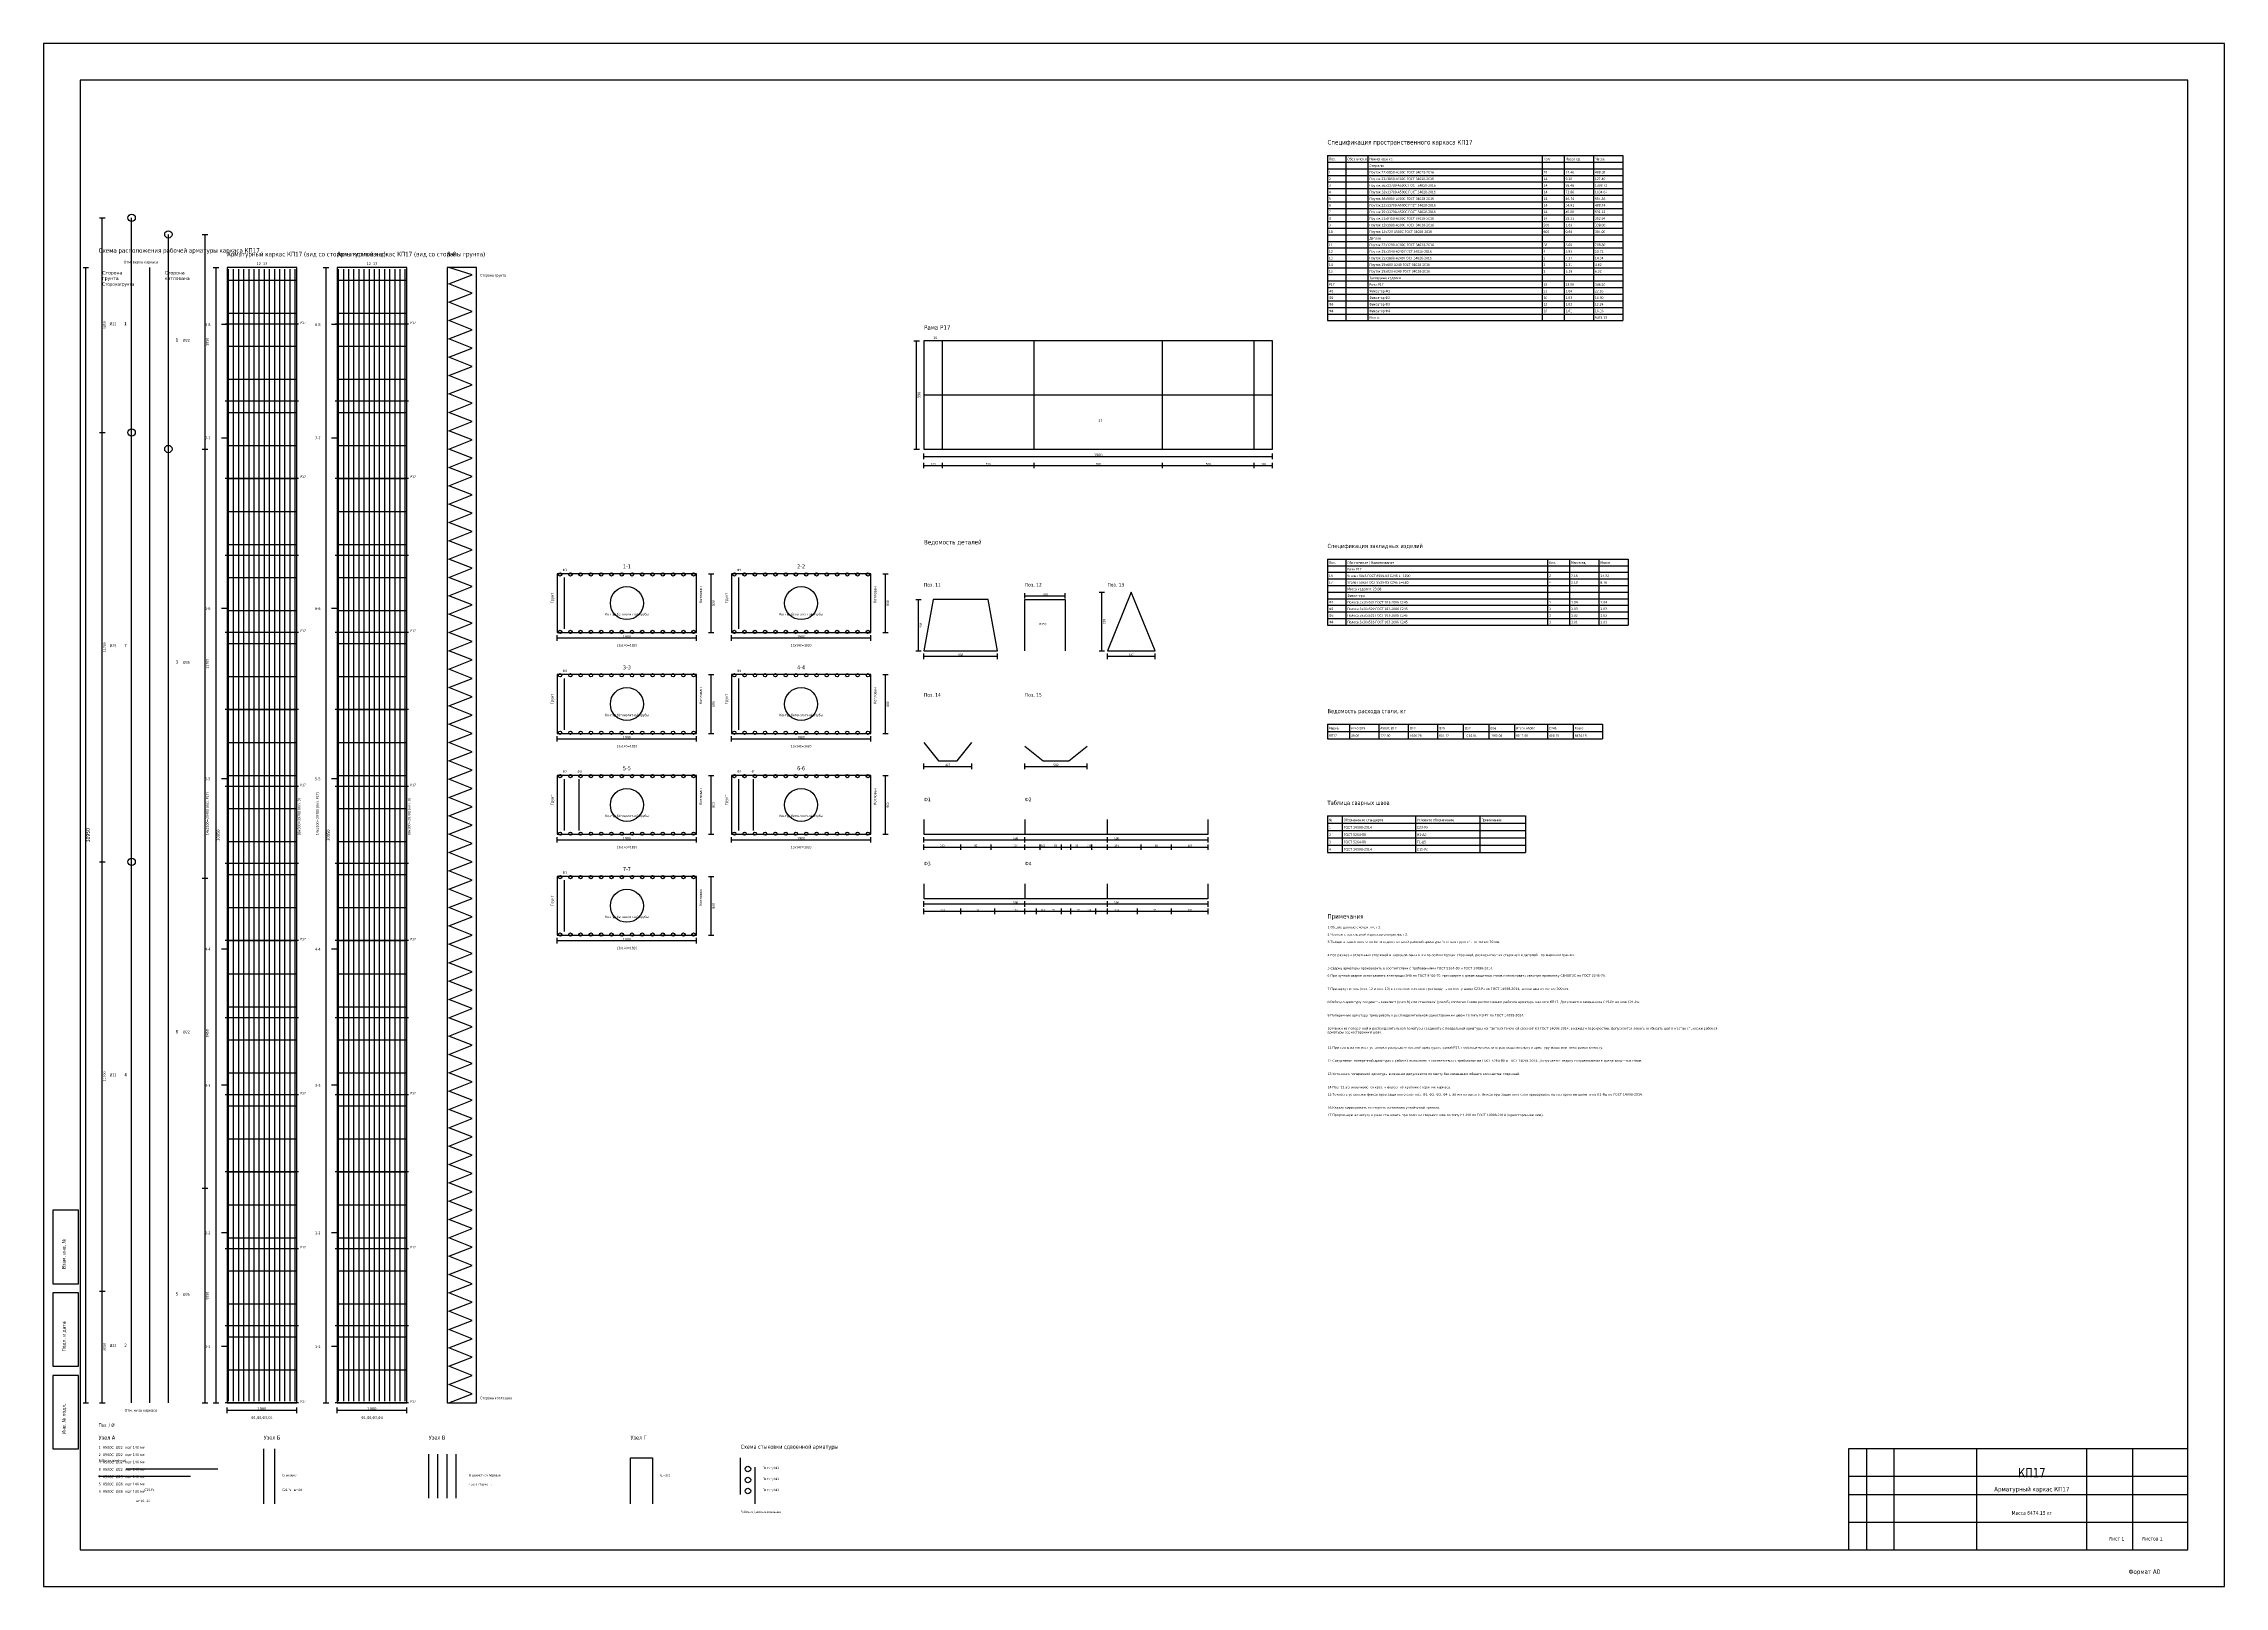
# Model space of a CAD drawing. Header units: millimetres. Extents: x 0 to 1189, y 0 to 841.
import ezdxf
from ezdxf.enums import TextEntityAlignment as Align

# ---------------------------------------------------------------- set-up
doc = ezdxf.new("R2010")
doc.units = ezdxf.units.MM
for name, color, linetype in [('CENTER', 8, 'Continuous'), ('DETAILS', 6, 'Continuous'), ('DIMS', 8, 'Continuous'), ('EMBEDDED', 2, 'Continuous'), ('FRAME', 7, 'Continuous'), ('GEOMETRY', 7, 'Continuous'), ('NOTES', 7, 'Continuous'), ('REBAR', 1, 'Continuous'), ('SCHEME', 5, 'Continuous'), ('SECTIONS', 3, 'Continuous'), ('TABLE', 7, 'Continuous'), ('TEXT', 7, 'Continuous'), ('TITLE', 7, 'Continuous'), ('TRANSVERSE', 4, 'Continuous')]:
    doc.layers.add(name, color=color, linetype=linetype)
doc.styles.add('GOST', font='DejaVuSans.ttf')

msp = doc.modelspace()

# ---------------------------------------------------------------- linework, layer by layer
at = {"layer": 'CENTER'}
msp.add_line((58, 100), (58, 719), dxfattribs=at)
for centre in [(318, 536), (413, 536), (318, 481), (413, 481), (318, 426), (413, 426), (318, 371)]:
    msp.add_circle(centre, 9, dxfattribs=at)
at = {"layer": 'DETAILS'}
for points in [[(480, 510), (520, 510), (515, 538), (485, 538), (480, 510)], [(580, 510), (606, 510), (593, 542), (580, 510)]]:
    msp.add_lwpolyline(points, close=True, dxfattribs=at)
for points in [[(535, 510), (535, 538), (557, 538), (557, 510)], [(480, 460), (488, 450), (498, 450), (506, 460)], [(535, 458), (545, 450), (559, 450), (569, 458)], [(480, 418), (480, 410), (580, 410), (580, 418)], [(535, 418), (535, 410), (635, 410), (635, 418)], [(480, 383), (480, 375), (580, 375), (580, 383)], [(535, 383), (535, 375), (635, 375), (635, 383)]]:
    msp.add_lwpolyline(points, dxfattribs=at)
at = {"layer": 'DIMS'}
for p, q in [((30.5, 746), (33.5, 746)), ((32, 629), (32, 746)), ((86.5, 737), (89.5, 737)), ((88, 620), (88, 737)), ((21.5, 719), (24.5, 719)), ((23, 100), (23, 719)), ((92.5, 719), (95.5, 719)), ((94, 100), (94, 719)), ((152.5, 719), (155.5, 719)), ((154, 100), (154, 719)), ((474.5, 679), (477.5, 679)), ((476, 620), (476, 679)), ((30.5, 629), (33.5, 629)), ((30.5, 629), (33.5, 629)), ((32, 395), (32, 629)), ((86.5, 620), (89.5, 620)), ((86.5, 620), (89.5, 620)), ((88, 386), (88, 620)), ((474.5, 620), (477.5, 620)), ((480, 614.5), (480, 617.5)), ((480, 616), (670, 616)), ((480, 609.5), (480, 612.5)), ((480, 611), (490, 611)), ((490, 609.5), (490, 612.5)), ((490, 609.5), (490, 612.5)), ((490, 611), (540, 611)), ((540, 609.5), (540, 612.5)), ((540, 609.5), (540, 612.5)), ((540, 611), (610, 611)), ((610, 609.5), (610, 612.5)), ((610, 609.5), (610, 612.5)), ((610, 611), (660, 611)), ((660, 609.5), (660, 612.5)), ((660, 609.5), (660, 612.5)), ((660, 611), (670, 611)), ((670, 614.5), (670, 617.5)), ((670, 609.5), (670, 612.5)), ((362.5, 552), (365.5, 552)), ((364, 520), (364, 552)), ((457.5, 552), (460.5, 552)), ((459, 520), (459, 552)), ((475.5, 538), (478.5, 538)), ((477, 510), (477, 538)), ((535, 538.5), (535, 541.5)), ((535, 540), (557, 540)), ((557, 538.5), (557, 541.5)), ((575.5, 542), (578.5, 542)), ((577, 510), (577, 542)), ((280, 515.5), (280, 518.5)), ((280, 517), (356, 517)), ((356, 515.5), (356, 518.5)), ((362.5, 520), (365.5, 520)), ((375, 515.5), (375, 518.5)), ((375, 517), (451, 517)), ((451, 515.5), (451, 518.5)), ((457.5, 520), (460.5, 520)), ((475.5, 510), (478.5, 510)), ((480, 505.5), (480, 508.5)), ((480, 507), (520, 507)), ((520, 505.5), (520, 508.5)), ((575.5, 510), (578.5, 510)), ((580, 505.5), (580, 508.5)), ((580, 507), (606, 507)), ((606, 505.5), (606, 508.5)), ((362.5, 497), (365.5, 497)), ((364, 465), (364, 497)), ((457.5, 497), (460.5, 497)), ((459, 465), (459, 497)), ((362.5, 465), (365.5, 465)), ((457.5, 465), (460.5, 465)), ((280, 460.5), (280, 463.5)), ((280, 462), (356, 462)), ((356, 460.5), (356, 463.5)), ((375, 460.5), (375, 463.5)), ((375, 462), (451, 462)), ((451, 460.5), (451, 463.5)), ((362.5, 442), (365.5, 442)), ((364, 410), (364, 442)), ((457.5, 442), (460.5, 442)), ((459, 410), (459, 442)), ((480, 445.5), (480, 448.5)), ((480, 447), (506, 447)), ((506, 445.5), (506, 448.5)), ((535, 445.5), (535, 448.5)), ((535, 447), (569, 447)), ((569, 445.5), (569, 448.5)), ((280, 405.5), (280, 408.5)), ((280, 407), (356, 407)), ((356, 405.5), (356, 408.5)), ((362.5, 410), (365.5, 410)), ((375, 405.5), (375, 408.5)), ((375, 407), (451, 407)), ((451, 405.5), (451, 408.5)), ((457.5, 410), (460.5, 410)), ((480, 405.5), (480, 408.5)), ((480, 407), (580, 407)), ((480, 401.5), (480, 404.5)), ((500, 401.5), (500, 404.5)), ((500, 401.5), (500, 404.5)), ((516.6, 401.5), (516.6, 404.5)), ((516.6, 401.5), (516.6, 404.5)), ((535, 405.5), (535, 408.5)), ((535, 407), (635, 407)), ((535, 401.5), (535, 404.5)), ((543.4, 401.5), (543.4, 404.5)), ((543.4, 401.5), (543.4, 404.5)), ((555, 401.5), (555, 404.5)), ((555, 401.5), (555, 404.5)), ((560, 401.5), (560, 404.5)), ((560, 401.5), (560, 404.5)), ((571.6, 401.5), (571.6, 404.5)), ((571.6, 401.5), (571.6, 404.5)), ((580, 405.5), (580, 408.5)), ((580, 401.5), (580, 404.5)), ((598.4, 401.5), (598.4, 404.5)), ((598.4, 401.5), (598.4, 404.5)), ((615, 401.5), (615, 404.5)), ((615, 401.5), (615, 404.5)), ((635, 405.5), (635, 408.5)), ((635, 401.5), (635, 404.5)), ((30.5, 395), (33.5, 395)), ((30.5, 395), (33.5, 395)), ((32, 161), (32, 395)), ((480, 403), (500, 403)), ((500, 403), (516.6, 403)), ((516.6, 403), (543.4, 403)), ((535, 403), (555, 403)), ((543.4, 403), (560, 403)), ((555, 403), (571.6, 403)), ((560, 403), (580, 403)), ((571.6, 403), (598.4, 403)), ((598.4, 403), (615, 403)), ((615, 403), (635, 403)), ((86.5, 386), (89.5, 386)), ((86.5, 386), (89.5, 386)), ((88, 217), (88, 386)), ((362.5, 387), (365.5, 387)), ((364, 355), (364, 387)), ((480, 370.5), (480, 373.5)), ((480, 372), (580, 372)), ((480, 366.5), (480, 369.5)), ((500, 366.5), (500, 369.5)), ((500, 366.5), (500, 369.5)), ((518.6, 366.5), (518.6, 369.5)), ((518.6, 366.5), (518.6, 369.5)), ((535, 370.5), (535, 373.5)), ((535, 372), (635, 372)), ((535, 366.5), (535, 369.5)), ((541.4, 366.5), (541.4, 369.5)), ((541.4, 366.5), (541.4, 369.5)), ((555, 366.5), (555, 369.5)), ((555, 366.5), (555, 369.5)), ((560, 366.5), (560, 369.5)), ((560, 366.5), (560, 369.5)), ((573.6, 366.5), (573.6, 369.5)), ((573.6, 366.5), (573.6, 369.5)), ((580, 370.5), (580, 373.5)), ((580, 366.5), (580, 369.5)), ((596.4, 366.5), (596.4, 369.5)), ((596.4, 366.5), (596.4, 369.5)), ((615, 366.5), (615, 369.5)), ((615, 366.5), (615, 369.5)), ((635, 370.5), (635, 373.5)), ((635, 366.5), (635, 369.5)), ((480, 368), (500, 368)), ((500, 368), (518.6, 368)), ((518.6, 368), (541.4, 368)), ((535, 368), (555, 368)), ((541.4, 368), (560, 368)), ((555, 368), (573.6, 368)), ((560, 368), (580, 368)), ((573.6, 368), (596.4, 368)), ((596.4, 368), (615, 368)), ((615, 368), (635, 368)), ((280, 350.5), (280, 353.5)), ((280, 352), (356, 352)), ((356, 350.5), (356, 353.5)), ((362.5, 355), (365.5, 355)), ((86.5, 217), (89.5, 217)), ((86.5, 217), (89.5, 217)), ((88, 100), (88, 217)), ((30.5, 161), (33.5, 161)), ((30.5, 161), (33.5, 161)), ((32, 100), (32, 161)), ((21.5, 100), (24.5, 100)), ((30.5, 100), (33.5, 100)), ((86.5, 100), (89.5, 100)), ((92.5, 100), (95.5, 100)), ((100, 94.5), (100, 97.5)), ((100, 96), (138, 96)), ((138, 94.5), (138, 97.5)), ((152.5, 100), (155.5, 100)), ((160, 94.5), (160, 97.5)), ((160, 96), (198, 96)), ((198, 94.5), (198, 97.5))]:
    msp.add_line(p, q, dxfattribs=at)
at = {"layer": 'EMBEDDED'}
for p, q in [((99, 688.2), (139, 688.2)), ((159, 688.2), (199, 688.2)), ((490, 620), (490, 679)), ((540, 620), (540, 679)), ((610, 620), (610, 679)), ((660, 620), (660, 679)), ((99, 646.2), (139, 646.2)), ((159, 646.2), (199, 646.2)), ((480, 649.5), (670, 649.5)), ((99, 604.2), (139, 604.2)), ((159, 604.2), (199, 604.2)), ((99, 562.2), (139, 562.2)), ((159, 562.2), (199, 562.2)), ((284, 522), (284, 550)), ((379, 522), (379, 550)), ((99, 520.2), (139, 520.2)), ((159, 520.2), (199, 520.2)), ((284, 467), (284, 495)), ((379, 467), (379, 495)), ((99, 478.2), (139, 478.2)), ((159, 478.2), (199, 478.2)), ((284, 412), (284, 440)), ((292, 412), (292, 440)), ((379, 412), (379, 440)), ((387, 412), (387, 440)), ((99, 436.2), (139, 436.2)), ((159, 436.2), (199, 436.2)), ((99, 394.2), (139, 394.2)), ((159, 394.2), (199, 394.2)), ((284, 357), (284, 385)), ((99, 352.2), (139, 352.2)), ((159, 352.2), (199, 352.2)), ((99, 310.2), (139, 310.2)), ((159, 310.2), (199, 310.2)), ((99, 268.2), (139, 268.2)), ((159, 268.2), (199, 268.2)), ((99, 226.2), (139, 226.2)), ((159, 226.2), (199, 226.2)), ((99, 184.2), (139, 184.2)), ((159, 184.2), (199, 184.2)), ((99, 142.2), (139, 142.2)), ((159, 142.2), (199, 142.2)), ((99, 100.2), (139, 100.2)), ((159, 100.2), (199, 100.2))]:
    msp.add_line(p, q, dxfattribs=at)
msp.add_lwpolyline([(480, 620), (670, 620), (670, 679), (480, 679)], close=True, dxfattribs=at)
at = {"layer": 'FRAME'}
for points in [[(0, 0), (1189, 0), (1189, 841), (0, 841)], [(20, 20), (1169, 20), (1169, 821), (20, 821)], [(5, 165), (19, 165), (19, 205), (5, 205)], [(5, 120), (19, 120), (19, 160), (5, 160)], [(5, 75), (19, 75), (19, 115), (5, 115)]]:
    msp.add_lwpolyline(points, close=True, dxfattribs=at)
at = {"layer": 'GEOMETRY'}
for points in [[(100, 100), (138, 100), (138, 719), (100, 719)], [(160, 100), (198, 100), (198, 719), (160, 719)], [(220, 100), (236, 100), (236, 719), (220, 719)]]:
    msp.add_lwpolyline(points, close=True, dxfattribs=at)
at = {"layer": 'REBAR'}
for p, q in [((48, 629), (48, 746)), ((68, 620), (68, 737)), ((100.8, 101), (100.8, 718)), ((103.6, 101), (103.6, 718)), ((106.4, 101), (106.4, 718)), ((109.2, 101), (109.2, 718)), ((112, 101), (112, 718)), ((114.8, 101), (114.8, 718)), ((117.6, 101), (117.6, 718)), ((120.4, 101), (120.4, 718)), ((123.2, 101), (123.2, 718)), ((126, 101), (126, 718)), ((128.8, 101), (128.8, 718)), ((131.6, 101), (131.6, 718)), ((134.4, 101), (134.4, 718)), ((137.2, 101), (137.2, 718)), ((160.8, 101), (160.8, 718)), ((163.6, 101), (163.6, 718)), ((166.4, 101), (166.4, 718)), ((169.2, 101), (169.2, 718)), ((172, 101), (172, 718)), ((174.8, 101), (174.8, 718)), ((177.6, 101), (177.6, 718)), ((180.4, 101), (180.4, 718)), ((183.2, 101), (183.2, 718)), ((186, 101), (186, 718)), ((188.8, 101), (188.8, 718)), ((191.6, 101), (191.6, 718)), ((194.4, 101), (194.4, 718)), ((197.2, 101), (197.2, 718)), ((48, 395), (48, 629)), ((68, 386), (68, 620)), ((48, 161), (48, 395)), ((68, 217), (68, 386)), ((68, 100), (68, 217)), ((48, 100), (48, 161)), ((120, 45), (120, 75)), ((126, 45), (126, 75)), ((210, 48), (210, 72)), ((215, 48), (215, 72)), ((220, 48), (220, 72)), ((225, 48), (225, 72)), ((30, 60), (80, 60)), ((45, 64), (95, 64)), ((380, 50), (380, 70)), ((388, 45), (388, 65))]:
    msp.add_line(p, q, dxfattribs=at)
for points in [[(221, 100), (233.6, 105), (221, 110), (233.6, 115), (221, 120), (233.6, 125), (221, 130), (233.6, 135), (221, 140), (233.6, 145), (221, 150), (233.6, 155), (221, 160), (233.6, 165), (221, 170), (233.6, 175), (221, 180), (233.6, 185), (221, 190), (233.6, 195), (221, 200), (233.6, 205), (221, 210), (233.6, 215), (221, 220), (233.6, 225), (221, 230), (233.6, 235), (221, 240), (233.6, 245), (221, 250), (233.6, 255), (221, 260), (233.6, 265), (221, 270), (233.6, 275), (221, 280), (233.6, 285), (221, 290), (233.6, 295), (221, 300), (233.6, 305), (221, 310), (233.6, 315), (221, 320), (233.6, 325), (221, 330), (233.6, 335), (221, 340), (233.6, 345), (221, 350), (233.6, 355), (221, 360), (233.6, 365), (221, 370), (233.6, 375), (221, 380), (233.6, 385), (221, 390), (233.6, 395), (221, 400), (233.6, 405), (221, 410), (233.6, 415), (221, 420), (233.6, 425), (221, 430), (233.6, 435), (221, 440), (233.6, 445), (221, 450), (233.6, 455), (221, 460), (233.6, 465), (221, 470), (233.6, 475), (221, 480), (233.6, 485), (221, 490), (233.6, 495), (221, 500), (233.6, 505), (221, 510), (233.6, 515), (221, 520), (233.6, 525), (221, 530), (233.6, 535), (221, 540), (233.6, 545), (221, 550), (233.6, 555), (221, 560), (233.6, 565), (221, 570), (233.6, 575), (221, 580), (233.6, 585), (221, 590), (233.6, 595), (221, 600), (233.6, 605), (221, 610), (233.6, 615), (221, 620), (233.6, 625), (221, 630), (233.6, 635), (221, 640), (233.6, 645), (221, 650), (233.6, 655), (221, 660), (233.6, 665), (221, 670), (233.6, 675), (221, 680), (233.6, 685), (221, 690), (233.6, 695), (221, 700), (233.6, 705), (221, 710), (233.6, 715), (221, 719)], [(320, 45), (320, 70), (332, 70), (332, 45)]]:
    msp.add_lwpolyline(points, dxfattribs=at)
for centre in [(281.6, 551.68), (287.2, 551.68), (292.8, 551.68), (298.4, 551.68), (304, 551.68), (309.6, 551.68), (315.2, 551.68), (320.8, 551.68), (326.4, 551.68), (332, 551.68), (337.6, 551.68), (343.2, 551.68), (348.8, 551.68), (354.4, 551.68), (376.6, 551.68), (382.2, 551.68), (387.8, 551.68), (393.4, 551.68), (399, 551.68), (404.6, 551.68), (410.2, 551.68), (415.8, 551.68), (421.4, 551.68), (427, 551.68), (432.6, 551.68), (438.2, 551.68), (443.8, 551.68), (449.4, 551.68), (281.6, 520.32), (287.2, 520.32), (292.8, 520.32), (298.4, 520.32), (304, 520.32), (309.6, 520.32), (315.2, 520.32), (320.8, 520.32), (326.4, 520.32), (332, 520.32), (337.6, 520.32), (343.2, 520.32), (348.8, 520.32), (354.4, 520.32), (376.6, 520.32), (382.2, 520.32), (387.8, 520.32), (393.4, 520.32), (399, 520.32), (404.6, 520.32), (410.2, 520.32), (415.8, 520.32), (421.4, 520.32), (427, 520.32), (432.6, 520.32), (438.2, 520.32), (443.8, 520.32), (449.4, 520.32), (281.6, 496.68), (287.2, 496.68), (292.8, 496.68), (298.4, 496.68), (304, 496.68), (309.6, 496.68), (315.2, 496.68), (320.8, 496.68), (326.4, 496.68), (332, 496.68), (337.6, 496.68), (343.2, 496.68), (348.8, 496.68), (354.4, 496.68), (376.6, 496.68), (382.2, 496.68), (387.8, 496.68), (393.4, 496.68), (399, 496.68), (404.6, 496.68), (410.2, 496.68), (415.8, 496.68), (421.4, 496.68), (427, 496.68), (432.6, 496.68), (438.2, 496.68), (443.8, 496.68), (449.4, 496.68), (281.6, 465.32), (287.2, 465.32), (292.8, 465.32), (298.4, 465.32), (304, 465.32), (309.6, 465.32), (315.2, 465.32), (320.8, 465.32), (326.4, 465.32), (332, 465.32), (337.6, 465.32), (343.2, 465.32), (348.8, 465.32), (354.4, 465.32), (376.6, 465.32), (382.2, 465.32), (387.8, 465.32), (393.4, 465.32), (399, 465.32), (404.6, 465.32), (410.2, 465.32), (415.8, 465.32), (421.4, 465.32), (427, 465.32), (432.6, 465.32), (438.2, 465.32), (443.8, 465.32), (449.4, 465.32), (281.6, 441.68), (287.2, 441.68), (292.8, 441.68), (298.4, 441.68), (304, 441.68), (309.6, 441.68), (315.2, 441.68), (320.8, 441.68), (326.4, 441.68), (332, 441.68), (337.6, 441.68), (343.2, 441.68), (348.8, 441.68), (354.4, 441.68), (376.6, 441.68), (382.2, 441.68), (387.8, 441.68), (393.4, 441.68), (399, 441.68), (404.6, 441.68), (410.2, 441.68), (415.8, 441.68), (421.4, 441.68), (427, 441.68), (432.6, 441.68), (438.2, 441.68), (443.8, 441.68), (449.4, 441.68), (281.6, 410.32), (287.2, 410.32), (292.8, 410.32), (298.4, 410.32), (304, 410.32), (309.6, 410.32), (315.2, 410.32), (320.8, 410.32), (326.4, 410.32), (332, 410.32), (337.6, 410.32), (343.2, 410.32), (348.8, 410.32), (354.4, 410.32), (376.6, 410.32), (382.2, 410.32), (387.8, 410.32), (393.4, 410.32), (399, 410.32), (404.6, 410.32), (410.2, 410.32), (415.8, 410.32), (421.4, 410.32), (427, 410.32), (432.6, 410.32), (438.2, 410.32), (443.8, 410.32), (449.4, 410.32), (281.6, 386.68), (287.2, 386.68), (292.8, 386.68), (298.4, 386.68), (304, 386.68), (309.6, 386.68), (315.2, 386.68), (320.8, 386.68), (326.4, 386.68), (332, 386.68), (337.6, 386.68), (343.2, 386.68), (348.8, 386.68), (354.4, 386.68), (281.6, 355.32), (287.2, 355.32), (292.8, 355.32), (298.4, 355.32), (304, 355.32), (309.6, 355.32), (315.2, 355.32), (320.8, 355.32), (326.4, 355.32), (332, 355.32), (337.6, 355.32), (343.2, 355.32), (348.8, 355.32), (354.4, 355.32)]:
    msp.add_circle(centre, 0.9, dxfattribs=at)
at = {"layer": 'SCHEME'}
for centre, radius in [((48, 746), 2), ((68, 737), 2), ((48, 629), 2), ((68, 620), 2), ((48, 395), 2), ((384, 64), 1.5), ((384, 58), 1.5), ((384, 52), 1.5)]:
    msp.add_circle(centre, radius, dxfattribs=at)
at = {"layer": 'SECTIONS'}
for p, q in [((97, 688.05), (100, 688.05)), ((157, 688.05), (160, 688.05)), ((97, 626.15), (100, 626.15)), ((157, 626.15), (160, 626.15)), ((97, 533.3), (100, 533.3)), ((157, 533.3), (160, 533.3)), ((97, 440.45), (100, 440.45)), ((157, 440.45), (160, 440.45)), ((97, 347.6), (100, 347.6)), ((157, 347.6), (160, 347.6)), ((97, 273.32), (100, 273.32)), ((157, 273.32), (160, 273.32)), ((97, 192.85), (100, 192.85)), ((157, 192.85), (160, 192.85)), ((97, 130.95), (100, 130.95)), ((157, 130.95), (160, 130.95))]:
    msp.add_line(p, q, dxfattribs=at)
for points in [[(280, 520), (356, 520), (356, 552), (280, 552)], [(375, 520), (451, 520), (451, 552), (375, 552)], [(280, 465), (356, 465), (356, 497), (280, 497)], [(375, 465), (451, 465), (451, 497), (375, 497)], [(280, 410), (356, 410), (356, 442), (280, 442)], [(375, 410), (451, 410), (451, 442), (375, 442)], [(280, 355), (356, 355), (356, 387), (280, 387)]]:
    msp.add_lwpolyline(points, close=True, dxfattribs=at)
at = {"layer": 'TABLE'}
for p, q in [((700, 780), (861, 780)), ((700, 780), (700, 690)), ((700, 776.4), (861, 776.4)), ((710, 780), (710, 690)), ((722, 780), (722, 690)), ((817, 780), (817, 690)), ((829, 780), (829, 690)), ((845, 780), (845, 690)), ((861, 780), (861, 690)), ((700, 772.8), (861, 772.8)), ((700, 769.2), (861, 769.2)), ((700, 765.6), (861, 765.6)), ((700, 762), (861, 762)), ((700, 758.4), (861, 758.4)), ((700, 754.8), (861, 754.8)), ((700, 751.2), (861, 751.2)), ((700, 747.6), (861, 747.6)), ((700, 744), (861, 744)), ((700, 740.4), (861, 740.4)), ((700, 736.8), (861, 736.8)), ((700, 733.2), (861, 733.2)), ((700, 729.6), (861, 729.6)), ((700, 726), (861, 726)), ((700, 722.4), (861, 722.4)), ((700, 718.8), (861, 718.8)), ((700, 715.2), (861, 715.2)), ((700, 711.6), (861, 711.6)), ((700, 708), (861, 708)), ((700, 704.4), (861, 704.4)), ((700, 700.8), (861, 700.8)), ((700, 697.2), (861, 697.2)), ((700, 693.6), (861, 693.6)), ((700, 690), (861, 690)), ((700, 560), (864, 560)), ((700, 560), (700, 524)), ((710, 560), (710, 524)), ((820, 560), (820, 524)), ((832, 560), (832, 524)), ((848, 560), (848, 524)), ((864, 560), (864, 524)), ((700, 556.4), (864, 556.4)), ((700, 552.8), (864, 552.8)), ((700, 549.2), (864, 549.2)), ((700, 545.6), (864, 545.6)), ((700, 542), (864, 542)), ((700, 538.4), (864, 538.4)), ((700, 534.8), (864, 534.8)), ((700, 531.2), (864, 531.2)), ((700, 527.6), (864, 527.6)), ((700, 524), (864, 524)), ((700, 470), (850, 470)), ((700, 470), (700, 462)), ((700, 466), (850, 466)), ((712, 470), (712, 462)), ((728, 470), (728, 462)), ((744, 470), (744, 462)), ((760, 470), (760, 462)), ((774, 470), (774, 462)), ((788, 470), (788, 462)), ((802, 470), (802, 462)), ((820, 470), (820, 462)), ((834, 470), (834, 462)), ((850, 470), (850, 462)), ((700, 462), (850, 462)), ((700, 420), (808, 420)), ((700, 420), (700, 400)), ((708, 420), (708, 400)), ((748, 420), (748, 400)), ((783, 420), (783, 400)), ((808, 420), (808, 400)), ((700, 416), (808, 416)), ((700, 412), (808, 412)), ((700, 408), (808, 408)), ((700, 404), (808, 404)), ((700, 400), (808, 400))]:
    msp.add_line(p, q, dxfattribs=at)
at = {"layer": 'TITLE'}
for p, q in [((994, 20), (994, 75)), ((1009, 20), (1009, 75)), ((1054, 20), (1054, 75)), ((1114, 20), (1114, 75)), ((1139, 20), (1139, 75)), ((984, 60), (1169, 60)), ((984, 50), (1169, 50)), ((984, 35), (1169, 35))]:
    msp.add_line(p, q, dxfattribs=at)
msp.add_lwpolyline([(984, 20), (1169, 20), (1169, 75), (984, 75)], close=True, dxfattribs=at)
at = {"layer": 'TRANSVERSE'}
for p, q in [((100, 712), (138, 712)), ((160, 712), (198, 712)), ((100, 694), (138, 694)), ((160, 694), (198, 694)), ((100, 676), (138, 676)), ((160, 676), (198, 676)), ((100, 658), (138, 658)), ((160, 658), (198, 658)), ((100, 640), (138, 640)), ((160, 640), (198, 640)), ((100, 622), (138, 622)), ((160, 622), (198, 622)), ((100, 604), (138, 604)), ((160, 604), (198, 604)), ((100, 586), (138, 586)), ((160, 586), (198, 586)), ((100, 568), (138, 568)), ((160, 568), (198, 568)), ((100, 550), (138, 550)), ((160, 550), (198, 550)), ((100, 532), (138, 532)), ((160, 532), (198, 532)), ((100, 514), (138, 514)), ((160, 514), (198, 514)), ((100, 496), (138, 496)), ((160, 496), (198, 496)), ((100, 478), (138, 478)), ((160, 478), (198, 478)), ((100, 460), (138, 460)), ((160, 460), (198, 460)), ((100, 442), (138, 442)), ((160, 442), (198, 442)), ((100, 424), (138, 424)), ((160, 424), (198, 424)), ((100, 406), (138, 406)), ((160, 406), (198, 406)), ((100, 388), (138, 388)), ((160, 388), (198, 388)), ((100, 370), (138, 370)), ((160, 370), (198, 370)), ((100, 352), (138, 352)), ((160, 352), (198, 352)), ((100, 334), (138, 334)), ((160, 334), (198, 334)), ((100, 316), (138, 316)), ((160, 316), (198, 316)), ((100, 298), (138, 298)), ((160, 298), (198, 298)), ((100, 280), (138, 280)), ((160, 280), (198, 280)), ((100, 262), (138, 262)), ((160, 262), (198, 262)), ((100, 244), (138, 244)), ((160, 244), (198, 244)), ((100, 226), (138, 226)), ((160, 226), (198, 226)), ((100, 208), (138, 208)), ((160, 208), (198, 208)), ((100, 190), (138, 190)), ((160, 190), (198, 190)), ((100, 172), (138, 172)), ((160, 172), (198, 172)), ((100, 154), (138, 154)), ((160, 154), (198, 154)), ((100, 136), (138, 136)), ((160, 136), (198, 136)), ((100, 118), (138, 118)), ((160, 118), (198, 118)), ((100, 100), (138, 100)), ((160, 100), (198, 100))]:
    msp.add_line(p, q, dxfattribs=at)

# ---------------------------------------------------------------- texts
at = {"layer": 'DIMS', "style": 'GOST', "width": 0.8}
for s, height, p in [('5850', 1.4, (33.2, 687.5)), ('5850', 1.4, (89.2, 678.5)), ('590', 1.5, (477.2, 649.5)), ('800', 1.3, (365.2, 536)), ('800', 1.3, (460.2, 536)), ('548', 1.2, (478.2, 524)), ('818', 1.2, (578.2, 526)), ('11700', 1.4, (33.2, 512)), ('11700', 1.4, (89.2, 503)), ('800', 1.3, (365.2, 481)), ('800', 1.3, (460.2, 481)), ('800', 1.3, (365.2, 426)), ('800', 1.3, (460.2, 426)), ('30950', 2, (24.2, 409.5)), ('30950', 1.6, (95.2, 409.5)), ('30950', 1.6, (155.2, 409.5)), ('800', 1.3, (365.2, 371)), ('8450', 1.4, (89.2, 301.5)), ('11700', 1.4, (33.2, 278)), ('5850', 1.4, (89.2, 158.5)), ('3050', 1.4, (33.2, 130.5))]:
    msp.add_text(s, height=height, rotation=90, dxfattribs=at).set_placement(p, align=Align.MIDDLE_CENTER)
for s, height, p in [('100', 1.2, (485, 611.8)), ('500', 1.2, (515, 611.8)), ('1900', 1.5, (575, 616.8)), ('700', 1.2, (575, 611.8)), ('500', 1.2, (635, 611.8)), ('100', 1.2, (665, 611.8)), ('700', 1.2, (546, 540.8)), ('13х140=1820', 1.3, (318, 513)), ('1900', 1.4, (318, 517.8)), ('13х140=1820', 1.3, (413, 513)), ('1900', 1.4, (413, 517.8)), ('968', 1.2, (500, 507.8)), ('642', 1.2, (593, 507.8)), ('13х140=1820', 1.3, (318, 458)), ('1900', 1.4, (318, 462.8)), ('13х140=1820', 1.3, (413, 458)), ('1900', 1.4, (413, 462.8)), ('467', 1.2, (493, 447.8)), ('592', 1.2, (552, 447.8)), ('1900', 1.4, (318, 407.8)), ('1900', 1.4, (413, 407.8)), ('100', 1, (490, 403.8)), ('83', 1, (508.3, 403.8)), ('500', 1.2, (530, 407.8)), ('134', 1, (530, 403.8)), ('100', 1, (545, 403.8)), ('83', 1, (551.7, 403.8)), ('83', 1, (563.3, 403.8)), ('100', 1, (570, 403.8)), ('500', 1.2, (585, 407.8)), ('134', 1, (585, 403.8)), ('83', 1, (606.7, 403.8)), ('100', 1, (625, 403.8)), ('13х140=1820', 1.3, (318, 403)), ('13х140=1820', 1.3, (413, 403)), ('100', 1, (490, 368.8)), ('93', 1, (509.3, 368.8)), ('500', 1.2, (530, 372.8)), ('114', 1, (530, 368.8)), ('100', 1, (545, 368.8)), ('93', 1, (550.7, 368.8)), ('93', 1, (564.3, 368.8)), ('100', 1, (570, 368.8)), ('500', 1.2, (585, 372.8)), ('114', 1, (585, 368.8)), ('93', 1, (605.7, 368.8)), ('100', 1, (625, 368.8)), ('13х140=1820', 1.3, (318, 348)), ('1900', 1.4, (318, 352.8)), ('1900', 1.6, (119, 96.8)), ('1900', 1.6, (179, 96.8))]:
    msp.add_text(s, height=height, dxfattribs=at).set_placement(p, align=Align.MIDDLE_CENTER)
for s, p in [('14х2100=29400 (поз. Р17)', (90, 409.5)), ('14х2100=29400 (поз. Р17)', (150, 409.5)), ('99х300=29700 (поз. 9)', (140, 409.5)), ('99х300=29700 (поз. 9)', (200, 409.5))]:
    msp.add_text(s, height=1.4, rotation=90, dxfattribs=at).set_placement(p)
at = {"layer": 'NOTES', "char_height": 1.25, "width": 220, "attachment_point": 1, "style": 'GOST'}
for s, insert in [('1 Общие данные смотри лист 1.', (700, 360)), ('4 Все размеры отдельных стержней и каркасов даны в мм по осям и торцам стержней, размеры гнутых стержней и деталей - по внешним граням.', (700, 344.8)), ('2 Чертеж с раскладкой каркасов смотри лист 2.', (700, 356)), ('3 Толщина защитного слоя бетона для стальной рабочей арматуры "стены в грунте" - не менее 70 мм.', (700, 352)), ('6 При ручной сварке использовать электроды Э46 по ГОСТ 9466-75, при сварке в среде защитных газов использовать сварную проволоку СВ-08Г2С по ГОСТ 2246-70.', (700, 333.6)), ('5 Сварку арматуры производить в соответствии с требованиями ГОСТ 5264-80 и ГОСТ 14098-2014.', (700, 337.6)), ('7 Приварку петель (поз. 12 и поз. 13) к стержням каркаса производить по месту швом С23-Рэ по ГОСТ 14098-2014, длина шва не менее 300 мм.', (700, 326.4)), ('9 Поперечную арматуру приваривать к распределительной односторонним швом по типу К3-Рп по ГОСТ 14098-2014.', (700, 312)), ('8 Рабочую арматуру соединять внахлест (узел В) или стыковкой (узел Б) согласно Схеме расположения рабочей арматуры каркаса КП17. Допускается замена шва С15-Рс на шов С21-Рн.', (700, 319.2)), ('10 Рамки из поперечной и распределительной арматуры соединять с продольной арматуры контактной точечной сваркой К3 ГОСТ 14098-2014, в каждом перекрестии. Допускается локально сбивать шаг в местах стыковки рабочей арматуры (односторонний шов).', (700, 304.8)), ('11 При совпадении мест установки распределительной арматуры с рамой Р17, необходимо сместить распределительную арматуру выше или ниже рамы по месту.', (700, 294.4)), ('12 Соединения поперечной арматуры с рабочей выполнять в соответствии с требованиями ГОСТ 5264-80 и ГОСТ 14098-2014. Допускается сварку полуавтоматом в среде защитных газов.', (700, 287.2)), ('13 Установка поперечной арматуры в сечении допускается по месту без изменения общего количества стержней.', (700, 280)), ('14 Поз. 11 устанавливается крест-накрест на крайних стержнях каркаса.', (700, 272.8)), ('15 Точность установки фиксаторов защитного слоя поз. Ф1, Ф2, Ф3, Ф4 ± 50 мм по высоте. Фиксаторы защитного слоя приваривать односторонним швом типа Н1-Рш по ГОСТ 14098-2014.', (700, 268.8)), ('16 Каркас маркировать со стороны котлована устойчивой краской.', (700, 261.6)), ('17 Продольную арматуру к раме стыковать при помощи сварного шва по типу Н1-РШ по ГОСТ 14098-2014 (односторонний шов).', (700, 257.6))]:
    msp.add_mtext(s, dxfattribs=dict(at, insert=insert))
at = {"layer": 'TEXT', "style": 'GOST', "width": 0.8}
for s, height, p in [('Спецификация пространственного каркаса КП17', 2.5, (700, 786)), ('Поз.', 1.35, (700.8, 777.408)), ('Обозначение', 1.35, (710.8, 777.408)), ('Стержни', 1.35, (722.8, 773.808)), ('Наименование', 1.35, (722.8, 777.408)), ('Кол.', 1.35, (817.8, 777.408)), ('Масса ед.', 1.35, (829.8, 777.408)), ('Масса', 1.35, (845.8, 777.408)), ('2', 1.35, (700.8, 766.608)), ('3', 1.35, (700.8, 763.008)), ('1', 1.35, (700.8, 770.208)), ('Пруток 22x5850-A500C ГОСТ 34028-2016', 1.35, (722.8, 770.208)), ('Пруток 22x3050-A500C ГОСТ 34028-2016', 1.35, (722.8, 766.608)), ('Пруток 36x11700-A500C ГОСТ 34028-2016', 1.35, (722.8, 763.008)), ('28', 1.35, (817.8, 770.208)), ('14', 1.35, (817.8, 766.608)), ('14', 1.35, (817.8, 763.008)), ('9.10', 1.35, (829.8, 766.608)), ('93.48', 1.35, (829.8, 763.008)), ('17.46', 1.35, (829.8, 770.208)), ('488.88', 1.35, (845.8, 770.208)), ('127.40', 1.35, (845.8, 766.608)), ('1308.72', 1.35, (845.8, 763.008)), ('4', 1.35, (700.8, 759.408)), ('6', 1.35, (700.8, 752.208)), ('5', 1.35, (700.8, 755.808)), ('7', 1.35, (700.8, 748.608)), ('Пруток 32x11700-A500C ГОСТ 34028-2016', 1.35, (722.8, 759.408)), ('Пруток 36x5850-A500C ГОСТ 34028-2016', 1.35, (722.8, 755.808)), ('Пруток 22x11700-A500C ГОСТ 34028-2016', 1.35, (722.8, 752.208)), ('Пруток 25x11700-A500C ГОСТ 34028-2016', 1.35, (722.8, 748.608)), ('14', 1.35, (817.8, 759.408)), ('14', 1.35, (817.8, 755.808)), ('14', 1.35, (817.8, 752.208)), ('14', 1.35, (817.8, 748.608)), ('46.74', 1.35, (829.8, 755.808)), ('45.08', 1.35, (829.8, 748.608)), ('34.91', 1.35, (829.8, 752.208)), ('73.86', 1.35, (829.8, 759.408)), ('488.74', 1.35, (845.8, 752.208)), ('654.36', 1.35, (845.8, 755.808)), ('631.12', 1.35, (845.8, 748.608)), ('1034.04', 1.35, (845.8, 759.408)), ('9', 1.35, (700.8, 741.408)), ('8', 1.35, (700.8, 745.008)), ('10', 1.35, (700.8, 737.808)), ('Пруток 22x8450-A500C ГОСТ 34028-2016', 1.35, (722.8, 745.008)), ('Пруток 12x1900-A500C ГОСТ 34028-2016', 1.35, (722.8, 741.408)), ('Пруток 12x720-A500C ГОСТ 34028-2016', 1.35, (722.8, 737.808)), ('600', 1.35, (817.8, 737.808)), ('200', 1.35, (817.8, 741.408)), ('14', 1.35, (817.8, 745.008)), ('0.64', 1.35, (829.8, 737.808)), ('25.21', 1.35, (829.8, 745.008)), ('1.69', 1.35, (829.8, 741.408)), ('352.94', 1.35, (845.8, 745.008)), ('338.00', 1.35, (845.8, 741.408)), ('384.00', 1.35, (845.8, 737.808)), ('Схема расположения рабочей арматуры каркаса КП17', 2.5, (30, 727)), ('Арматурный каркас КП17 (вид со стороны котлована)', 2.5, (100, 725)), ('Арматурный каркас КП17 (вид со стороны грунта)', 2.5, (160, 725)), ('8-8', 2.5, (220, 725)), ('11', 1.35, (700.8, 730.608)), ('12', 1.35, (700.8, 727.008)), ('Детали', 1.35, (722.8, 734.208)), ('Пруток 22x1200-A500C ГОСТ 34028-2016', 1.35, (722.8, 730.608)), ('Пруток 25x1540-A240 ГОСТ 34028-2016', 1.35, (722.8, 727.008)), ('4', 1.35, (817.8, 727.008)), ('58', 1.35, (817.8, 730.608)), ('3.60', 1.35, (829.8, 730.608)), ('5.93', 1.35, (829.8, 727.008)), ('208.80', 1.35, (845.8, 730.608)), ('23.72', 1.35, (845.8, 727.008)), ('Сторона грунта', 1.4, (238, 714)), ('13', 1.35, (700.8, 723.408)), ('14', 1.35, (700.8, 719.808)), ('15', 1.35, (700.8, 716.208)), ('Закладные изделия', 1.35, (722.8, 712.608)), ('Пруток 25x1860-A240 ГОСТ 34028-2016', 1.35, (722.8, 723.408)), ('Пруток 25x600-A240 ГОСТ 34028-2016', 1.35, (722.8, 719.808)), ('Пруток 25x820-A240 ГОСТ 34028-2016', 1.35, (722.8, 716.208)), ('2', 1.35, (817.8, 723.408)), ('2', 1.35, (817.8, 719.808)), ('2', 1.35, (817.8, 716.208)), ('2.31', 1.35, (829.8, 719.808)), ('3.16', 1.35, (829.8, 716.208)), ('7.17', 1.35, (829.8, 723.408)), ('4.62', 1.35, (845.8, 719.808)), ('6.32', 1.35, (845.8, 716.208)), ('14.34', 1.35, (845.8, 723.408)), ('Сторонагрунта', 1.8, (32, 709)), ('Ф1', 1.35, (700.8, 705.408)), ('Ф2', 1.35, (700.8, 701.808)), ('Р17', 1.35, (700.8, 709.008)), ('Фиксатор Ф1', 1.35, (722.8, 705.408)), ('Фиксатор Ф2', 1.35, (722.8, 701.808)), ('Рама Р17', 1.35, (722.8, 709.008)), ('22', 1.35, (817.8, 705.408)), ('15', 1.35, (817.8, 709.008)), ('10', 1.35, (817.8, 701.808)), ('23.08', 1.35, (829.8, 709.008)), ('1.04', 1.35, (829.8, 705.408)), ('1.03', 1.35, (829.8, 701.808)), ('22.95', 1.35, (845.8, 705.408)), ('346.20', 1.35, (845.8, 709.008)), ('10.30', 1.35, (845.8, 701.808)), ('Ф3', 1.35, (700.8, 698.208)), ('Ф4', 1.35, (700.8, 694.608)), ('Фиксатор Ф3', 1.35, (722.8, 698.208)), ('Фиксатор Ф4', 1.35, (722.8, 694.608)), ('Итого:', 1.35, (722.8, 691.008)), ('12', 1.35, (817.8, 698.208)), ('16', 1.35, (817.8, 694.608)), ('1.02', 1.35, (829.8, 698.208)), ('1.01', 1.35, (829.8, 694.608)), ('6474.15', 1.35, (845.8, 691.008)), ('12.24', 1.35, (845.8, 698.208)), ('16.16', 1.35, (845.8, 694.608)), ('Ø22', 1.5, (36, 687.5)), ('1', 1.8, (44, 687.5)), ('1', 1.8, (72, 678.5)), ('Ø22', 1.5, (76, 678.5)), ('8-8', 1.5, (88, 687.05)), ('Р17', 1.3, (140, 688.2)), ('8-8', 1.5, (148, 687.05)), ('Р17', 1.3, (200, 688.2)), ('Рама Р17', 2.5, (480, 685)), ('16', 1.5, (485, 680)), ('17', 1.5, (575, 634.75)), ('7-7', 1.5, (88, 625.15)), ('7-7', 1.5, (148, 625.15)), ('Р17', 1.3, (140, 604.2)), ('Р17', 1.3, (200, 604.2)), ('Ведомость деталей', 2.5, (480, 568)), ('Спецификация закладных изделий', 2.3, (700, 566)), ('Обозначение / Наименование', 1.35, (710.8, 557.408)), ('Ф1', 1.3, (283, 553.5)), ('Ф4', 1.3, (378, 553.5)), ('Поз. 11', 2, (480, 545)), ('Поз. 12', 2, (535, 545)), ('Поз. 13', 2, (580, 545)), ('Поз.', 1.35, (700.8, 557.408)), ('16', 1.35, (700.8, 550.208)), ('17', 1.35, (700.8, 546.608)), ('Уголок 50х5 ГОСТ 8509-93 С245 L=1900', 1.35, (710.8, 550.208)), ('Уголок 50х5 ГОСТ 8509-93 С245 L=580', 1.35, (710.8, 546.608)), ('Рама Р17', 1.35, (710.8, 553.808)), ('4', 1.35, (820.8, 546.608)), ('2', 1.35, (820.8, 550.208)), ('Кол.', 1.35, (820.8, 557.408)), ('2.19', 1.35, (832.8, 546.608)), ('7.16', 1.35, (832.8, 550.208)), ('Масса ед.', 1.35, (832.8, 557.408)), ('8.76', 1.35, (848.8, 546.608)), ('Масса', 1.35, (848.8, 557.408)), ('14.32', 1.35, (848.8, 550.208)), ('Ф1', 1.35, (700.8, 535.808)), ('Фиксаторы', 1.35, (710.8, 539.408)), ('Масса изделия: 23.08', 1.35, (710.8, 543.008)), ('Полоса 5х50х532 ГОСТ 103-2006 С245', 1.35, (710.8, 535.808)), ('1', 1.35, (820.8, 535.808)), ('1.04', 1.35, (832.8, 535.808)), ('1.04', 1.35, (848.8, 535.808)), ('6-6', 1.5, (88, 532.3)), ('6-6', 1.5, (148, 532.3)), ('R153', 1.2, (543, 524)), ('Ф2', 1.35, (700.8, 532.208)), ('Ф3', 1.35, (700.8, 528.608)), ('Ф4', 1.35, (700.8, 525.008)), ('Полоса 5х50х529 ГОСТ 103-2006 С245', 1.35, (710.8, 532.208)), ('Полоса 5х50х521 ГОСТ 103-2006 С245', 1.35, (710.8, 528.608)), ('Полоса 5х50х516 ГОСТ 103-2006 С245', 1.35, (710.8, 525.008)), ('1', 1.35, (820.8, 532.208)), ('1', 1.35, (820.8, 528.608)), ('1', 1.35, (820.8, 525.008)), ('1.03', 1.35, (832.8, 532.208)), ('1.02', 1.35, (832.8, 528.608)), ('1.01', 1.35, (832.8, 525.008)), ('1.03', 1.35, (848.8, 532.208)), ('1.02', 1.35, (848.8, 528.608)), ('1.01', 1.35, (848.8, 525.008)), ('Ø25', 1.5, (36, 512)), ('7', 1.8, (44, 512)), ('Р17', 1.3, (140, 520.2)), ('Р17', 1.3, (200, 520.2)), ('3', 1.8, (72, 503)), ('Ø36', 1.5, (76, 503)), ('Ф4', 1.3, (283, 498.5)), ('Ф4', 1.3, (378, 498.5)), ('Поз. 14', 2, (480, 485)), ('Поз. 15', 2, (535, 485)), ('Ведомость расхода стали, кг', 2.3, (700, 476)), ('Марка', 1.3, (700.8, 467.12)), ('КП17', 1.3, (700.8, 463.12)), ('А240 Ø25', 1.3, (712.8, 467.12)), ('49.00', 1.3, (712.8, 463.12)), ('А500С Ø12', 1.3, (728.8, 467.12)), ('722.00', 1.3, (728.8, 463.12)), ('Ø22', 1.3, (744.8, 467.12)), ('1666.76', 1.3, (744.8, 463.12)), ('Ø25', 1.3, (760.8, 467.12)), ('631.12', 1.3, (760.8, 463.12)), ('Ø32', 1.3, (774.8, 467.12)), ('1034.04', 1.3, (774.8, 463.12)), ('Ø36', 1.3, (788.8, 467.12)), ('1963.08', 1.3, (788.8, 463.12)), ('6017.00', 1.3, (802.8, 463.12)), ('Итого А500С', 1.3, (802.8, 467.12)), ('408.15', 1.3, (820.8, 463.12)), ('С245', 1.3, (820.8, 467.12)), ('6474.15', 1.3, (834.8, 463.12)), ('Всего', 1.3, (834.8, 467.12)), ('5-5', 1.5, (88, 439.45)), ('5-5', 1.5, (148, 439.45)), ('Ф2', 1.3, (283, 443.5)), ('Ф4', 1.3, (291, 443.5)), ('Ф2', 1.3, (378, 443.5)), ('Ф1', 1.3, (386, 443.5)), ('Р17', 1.3, (140, 436.2)), ('Р17', 1.3, (200, 436.2)), ('Ф1', 2, (480, 428)), ('Ф2', 2, (535, 428)), ('Таблица сварных швов', 2.3, (700, 426)), ('№', 1.4, (700.8, 417.12)), ('Обозначение стандарта', 1.4, (708.8, 417.12)), ('Условное обозначение', 1.4, (748.8, 417.12)), ('Примечание', 1.4, (783.8, 417.12)), ('2', 1.4, (700.8, 409.12)), ('3', 1.4, (700.8, 405.12)), ('1', 1.4, (700.8, 413.12)), ('ГОСТ 14098-2014', 1.4, (708.8, 413.12)), ('ГОСТ 5264-80', 1.4, (708.8, 409.12)), ('ГОСТ 5264-80', 1.4, (708.8, 405.12)), ('Т1-Δ5', 1.4, (748.8, 405.12)), ('C23-Рэ', 1.4, (748.8, 413.12)), ('Н1-Δ5', 1.4, (748.8, 409.12)), ('Ф3', 2, (480, 393)), ('Ф4', 2, (535, 393)), ('4', 1.4, (700.8, 401.12)), ('ГОСТ 14098-2014', 1.4, (708.8, 401.12)), ('С15-Рс', 1.4, (748.8, 401.12)), ('Ф1', 1.3, (283, 388.5)), ('Примечания', 2.5, (700, 364)), ('4-4', 1.5, (88, 346.6)), ('Р17', 1.3, (140, 352.2)), ('4-4', 1.5, (148, 346.6)), ('Р17', 1.3, (200, 352.2)), ('8', 1.8, (72, 301.5)), ('Ø22', 1.5, (76, 301.5)), ('Ø32', 1.5, (36, 278)), ('4', 1.8, (44, 278)), ('3-3', 1.5, (88, 272.32)), ('3-3', 1.5, (148, 272.32)), ('Р17', 1.3, (140, 268.2)), ('Р17', 1.3, (200, 268.2)), ('2-2', 1.5, (88, 191.85)), ('2-2', 1.5, (148, 191.85)), ('Р17', 1.3, (140, 184.2)), ('Р17', 1.3, (200, 184.2)), ('5', 1.8, (72, 158.5)), ('Ø36', 1.5, (76, 158.5)), ('Ø22', 1.5, (36, 130.5)), ('2', 1.8, (44, 130.5)), ('1-1', 1.5, (88, 129.95)), ('1-1', 1.5, (148, 129.95)), ('Р17', 1.3, (140, 100.2)), ('Р17', 1.3, (200, 100.2)), ('Сторона котлована', 1.4, (238, 102)), ('Поз. / Ø', 1.8, (30, 87)), ('Узел А', 2.2, (30, 80)), ('2  A500C  Ø22  шаг 140 мм', 1.5, (30, 71)), ('1  A500C  Ø22  шаг 140 мм', 1.5, (30, 75)), ('Узел Б', 2.2, (120, 80)), ('Узел В', 2.2, (210, 80)), ('Узел Г', 2.2, (320, 80)), ('Схема стыковки сдвоенной арматуры', 2.2, (380, 75)), ('4  A500C  Ø32  шаг 140 мм', 1.5, (30, 67)), ('8  A500C  Ø22  шаг 140 мм', 1.5, (30, 63)), ('7  A500C  Ø25  шаг 140 мм', 1.5, (30, 59)), ('Рабочая арматура', 1.3, (30, 68)), ('Стыковка', 1.3, (130, 60)), ('В шахматном порядке', 1.2, (232, 60)), ('lш=300', 1.2, (336, 60)), ('По типу №1', 1.2, (392, 64)), ('3  A500C  Ø36  шаг 140 мм', 1.5, (30, 51)), ('5  A500C  Ø36  шаг 140 мм', 1.5, (30, 55)), ('С15-Рс', 1.3, (55, 52)), ('С23-Рэ  lш=8d', 1.2, (130, 52)), ('через стержень', 1.2, (232, 55)), ('По типу №1', 1.2, (392, 58)), ('По типу №1', 1.2, (392, 52)), ('lш=10...20', 1.2, (50, 46)), ('Рабочая / дополнительная', 1.3, (380, 40)), ('Лист 1', 2, (1126, 25)), ('Листов 1', 2, (1144, 25))]:
    msp.add_text(s, height=height, dxfattribs=at).set_placement(p)
for s, height, p in [('Отм. верха каркаса', 1.5, (53, 722)), ('12  13', 1.5, (119, 721)), ('12  13', 1.5, (179, 721)), ('1-1', 2.2, (318, 556)), ('2-2', 2.2, (413, 556)), ('Контур бетонолитной трубы', 1.3, (318, 530)), ('Контур бетонолитной трубы', 1.3, (413, 530)), ('3-3', 2.2, (318, 501)), ('4-4', 2.2, (413, 501)), ('Контур бетонолитной трубы', 1.3, (318, 475)), ('Контур бетонолитной трубы', 1.3, (413, 475)), ('5-5', 2.2, (318, 446)), ('6-6', 2.2, (413, 446)), ('Контур бетонолитной трубы', 1.3, (318, 420)), ('Контур бетонолитной трубы', 1.3, (413, 420)), ('7-7', 2.2, (318, 391)), ('Контур бетонолитной трубы', 1.3, (318, 365)), ('Отм. низа каркаса', 1.5, (53, 96)), ('Ф1,Ф2,Ф3,Ф4', 1.4, (119, 92)), ('Ф1,Ф2,Ф3,Ф4', 1.4, (179, 92)), ('КП17', 5, (1084, 62)), ('Арматурный каркас КП17', 2.5, (1084, 53)), ('Масса 6474.15 кг', 2, (1084, 40))]:
    msp.add_text(s, height=height, dxfattribs=at).set_placement(p, align=Align.MIDDLE_CENTER)
for s, height, p in [('Грунт', 1.5, (278, 536)), ('Котлован', 1.5, (359, 536)), ('Грунт', 1.5, (373, 536)), ('Котлован', 1.5, (454, 536)), ('Котлован', 1.5, (359, 481)), ('Котлован', 1.5, (454, 481)), ('Грунт', 1.5, (278, 481)), ('Грунт', 1.5, (373, 481)), ('Грунт', 1.5, (278, 426)), ('Котлован', 1.5, (359, 426)), ('Грунт', 1.5, (373, 426)), ('Котлован', 1.5, (454, 426)), ('Грунт', 1.5, (278, 371)), ('Котлован', 1.5, (359, 371)), ('Взам. инв. №', 2, (12, 173)), ('Подп. и дата', 2, (12, 128)), ('Инв. № подл.', 2, (12, 83))]:
    msp.add_text(s, height=height, rotation=90, dxfattribs=at).set_placement(p)
msp.add_text('Формат А0', height=2.5, dxfattribs=at).set_placement((1154, 8), align=Align.MIDDLE_RIGHT)
at = {"layer": 'TEXT', "char_height": 1.8, "attachment_point": 1, "style": 'GOST'}
for s, insert, width in [('Сторона\\Pгрунта', (32, 717), 20), ('Сторона\\Pкотлована', (66, 717), 25)]:
    msp.add_mtext(s, dxfattribs=dict(at, insert=insert, width=width))

doc.saveas('drawing.dxf')
